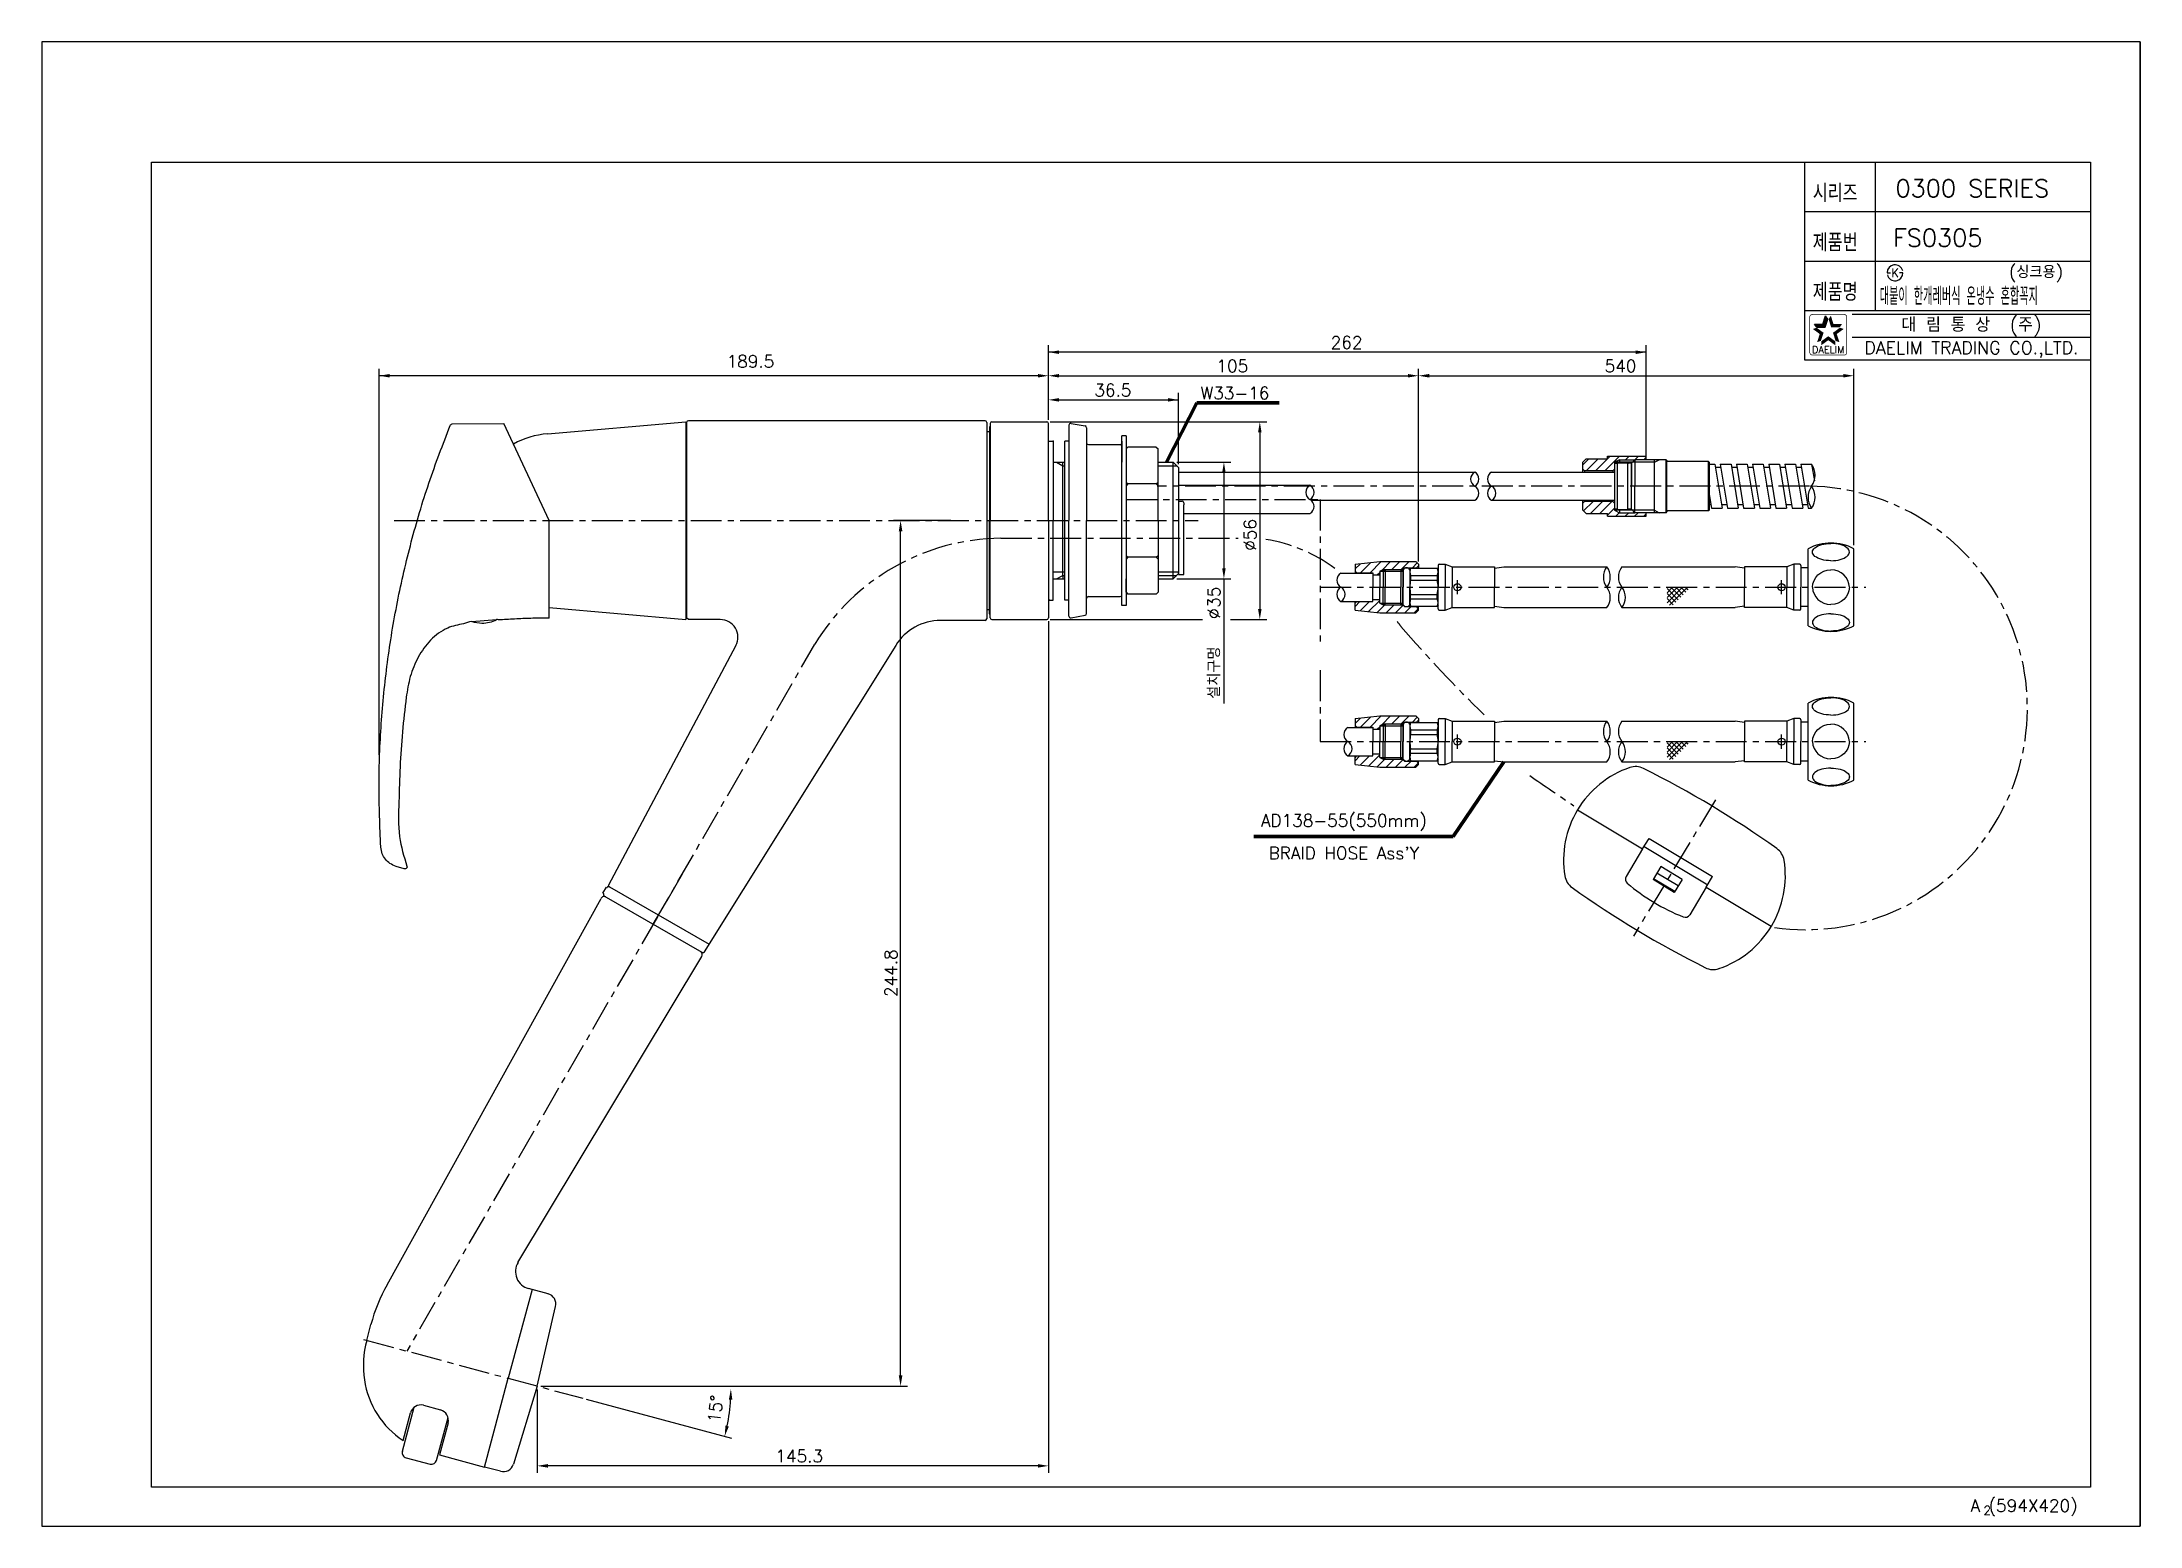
# Model space of a CAD drawing. Extents: x 14466 to 15060, y -4626 to -4206.
import ezdxf
from ezdxf.enums import TextEntityAlignment as Align

# ---------------------------------------------------------------- set-up
doc = ezdxf.new("R2010")
doc.units = 0
doc.header["$LTSCALE"] = 7
doc.header["$MEASUREMENT"] = 0
doc.linetypes.add('CENTER', pattern=[2, 1.25, -0.25, 0.25, -0.25])
doc.layers.get('0').update_dxf_attribs({"color": 2, "linetype": 'CONTINUOUS'})
for name, color, linetype in [('CL', 1, 'CENTER'), ('D', 2, 'CONTINUOUS'), ('DIM', 2, 'CONTINUOUS'), ('DWG', 7, 'CONTINUOUS')]:
    doc.layers.add(name, color=color, linetype=linetype)
doc.styles.add('GHS', font='ROMANS.shx', dxfattribs={"bigfont": 'GHS.shx'})
doc.styles.add('HAN', font='TXT.shx', dxfattribs={"bigfont": 'GHS.shx'})
doc.styles.add('ROMANS', font='romans', dxfattribs={"bigfont": 'GHS.shx'})
doc.dimstyles.new('STANDARD$7', dxfattribs={"dimtxt": 3.5, "dimasz": 3, "dimexe": 1, "dimexo": 1, "dimgap": 1, "dimtad": 1, "dimdec": 4, "dimzin": 0, "dimdsep": 46, "dimtxsty": 'GHS', "dimcen": 1, "dimclrd": 256, "dimclre": 256, "dimclrt": 2, "dimadec": 4, "dimazin": 0, "dimtfac": 1, "dimtdec": 4, "dimtmove": 2, "dimatfit": 2, "dimfxl": 0, "dimtolj": 1, "dimtzin": 0, "dimlwd": -1, "dimlwe": -1, "dimarcsym": 0})

msp = doc.modelspace()

# ---------------------------------------------------------------- texts
at = {"color": 7, "style": 'GHS'}
for s, p in [('0300 SERIES', (15012.15, -4247.42)), ('FS0305', (15002.38, -4261.42))]:
    msp.add_text(s, height=5, dxfattribs=at).set_placement(p, align=Align.MIDDLE)
at = {"style": 'GHS'}
msp.add_text('(싱크용)', height=3.5, dxfattribs=at).set_placement((15022.52, -4272.82))
at = {"style": 'GHS', "width": 0.5}
msp.add_text('대붙이 한개레버식 온냉수 혼합꼭지', height=5, dxfattribs=at).set_placement((14985.93, -4280.44))
at = {"layer": 'DIM', "style": 'GHS'}
msp.add_text('W33-16', height=3.5, dxfattribs=at).set_placement((14793.64, -4307.13))
for s, p in [('35 ', (14799.23, -4366.14)), ('∅', (14799.23, -4369.3)), ('설치구멍', (14799.23, -4391.89))]:
    msp.add_text(s, height=3.5, rotation=90, dxfattribs=at).set_placement(p)
at = {"layer": 'DIM', "char_height": 3.5, "attachment_point": 5, "style": 'GHS'}
for s, insert in [('262', (14835, -4291.05)), ('\\A1;189.5', (14666.22, -4296.4)), ('105', (14802.66, -4297.71)), ('\\A1;540', (14912.56, -4297.71)), ('36.5', (14768.84, -4304.54)), ('AD138-55(550mm)', (14834.22, -4426.91)), ("BRAID HOSE Ass'Y", (14834.22, -4435.55)), ('\\A1;145.3', (14680.03, -4606.22))]:
    msp.add_mtext(s, dxfattribs=dict(at, insert=insert))
for s, insert, rotation in [('\\A1;%%c56', (14807.68, -4345.52), 90), ('\\A1;244.8', (14705.98, -4469.56), 90), ('\\A1;15%%D', (14656.32, -4592.89), 83.17777)]:
    msp.add_mtext(s, dxfattribs=dict(at, insert=insert, rotation=rotation))

# ---------------------------------------------------------------- blocks, each defined once
blk = doc.blocks.new('KS')
at = {"layer": 'D'}
for p, q in [((-2.25, 0), (-1.75, 0)), ((-1.75, 0), (-1.25, 0)), ((1.75, 0), (1.25, 0)), ((2.25, 0), (1.75, 0))]:
    blk.add_line(p, q, dxfattribs=at)
for start, end in [(15, 180), (195, 0)]:
    blk.add_arc((0, 0), 2.25, start, end, dxfattribs=at)
at = {"layer": 'D', "style": 'HAN'}
blk.add_text('K', height=2.39, dxfattribs=at).set_placement((0, 0), align=Align.MIDDLE)
blk = doc.blocks.new('BORDER')
for p, q in [((1, 1), (0, 1)), ((0, 1), (0, 0)), ((1, 0), (1, 1)), ((0, 0), (1, 0))]:
    blk.add_line(p, q)
blk = doc.blocks.new('양식')
at = {"color": 4}
for p, q in [((1219, 386), (1768, 386)), ((1219, 11), (1219, 386)), ((1768, 386), (1768, 11)), ((1768, 11), (1219, 11))]:
    blk.add_line(p, q, dxfattribs=at)
at = {"color": 7}
for p, q in [((1687, 386), (1687, 330)), ((1707, 386), (1707, 344)), ((1687, 372), (1768, 372)), ((1687, 358), (1768, 358)), ((1687, 344), (1768, 344)), ((1687, 330), (1768, 330))]:
    blk.add_line(p, q, dxfattribs=at)
at = {"color": 2}
for p, q in [((1689.81, 340.18), (1692.24, 340.18)), ((1690.48, 339.27), (1689.81, 340.18)), ((1690.48, 339.27), (1692.9, 339.27)), ((1692.24, 340.18), (1692.99, 342.49)), ((1692.9, 339.27), (1693.65, 341.57)), ((1693.65, 341.57), (1692.99, 342.49))]:
    blk.add_line(p, q, dxfattribs=at)
at = {"color": 2, "linetype": 'Continuous'}
for p, q in [((1700.5, 343), (1768, 343)), ((1700.5, 336.5), (1768, 336.5))]:
    blk.add_line(p, q, dxfattribs=at)
at = {"color": 2, "linetype": 'Continuous', "const_width": 0.2}
for points in [[(1688.48, 342.13, -0.414214), (1689.23, 342.88)], [(1688.48, 332.13), (1688.48, 342.13, -1)], [(1689.23, 342.88), (1698.23, 342.88, -0.414214), (1698.98, 342.13, 0.043396)], [(1698.98, 342.13), (1698.98, 332.13, -0.414214), (1698.23, 331.38)], [(1698.23, 331.38), (1689.48, 331.38, -0.414214), (1688.48, 332.13, 0.672398)]]:
    blk.add_lwpolyline(points, format="xyb", dxfattribs=at)
at = {"color": 2}
for points in [[(1691.32, 337.35), (1692.4, 337.7), (1689.36, 338.78), (1690.43, 339.13)], [(1689.81, 340.18), (1690.48, 339.27), (1692.24, 340.18), (1692.9, 339.27)], [(1692.24, 340.18), (1692.9, 339.27), (1692.99, 342.49), (1693.65, 341.57)], [(1694.47, 342.49), (1693.8, 341.57), (1695.22, 340.18), (1694.55, 339.27)], [(1695.22, 340.18), (1694.55, 339.27), (1697.64, 340.18), (1696.98, 339.27)], [(1698.1, 338.78), (1697.02, 339.13), (1696.14, 337.35), (1695.06, 337.7)], [(1690.57, 335.05), (1691.65, 335.4), (1691.32, 337.35), (1692.4, 337.7)], [(1693.73, 335.6), (1693.73, 336.73), (1691.77, 334.18), (1691.77, 335.31)], [(1695.69, 334.18), (1695.69, 335.31), (1693.73, 335.6), (1693.73, 336.73)], [(1696.14, 337.35), (1695.06, 337.7), (1696.89, 335.05), (1695.81, 335.4)]]:
    blk.add_solid(points, dxfattribs=at)
at = {"xscale": 594, "yscale": 420, "zscale": 594}
blk.add_blockref('BORDER', (1188, 0), dxfattribs=at)
at = {"layer": 'DIM', "color": 4}
blk.add_blockref('KS', (1712.63, 354.68), dxfattribs=at)
at = {"color": 7, "linetype": 'Continuous'}
for s, height, style, p in [('대 림 통 상  (주)', 4, 'GHS', (1734.26, 339.7)), ('DAELIM TRADING CO.,LTD.', 3.6, 'ROMANS', (1734.26, 332.93))]:
    blk.add_text(s, height=height, dxfattribs=dict(at, style=style)).set_placement(p, align=Align.MIDDLE)
at = {"color": 2, "linetype": 'Continuous', "style": 'ROMANS'}
blk.add_text('DAELIM', height=2, dxfattribs=at).set_placement((1693.73, 331.93), align=Align.CENTER)
at = {"color": 7, "style": 'GHS'}
for s, height, p in [('A (594X420)', 3.5, (1734.01, 4.03)), ('2', 2.5, (1737.67, 3.19))]:
    blk.add_text(s, height=height, dxfattribs=at).set_placement(p)
at = {"layer": 'DIM', "style": 'GHS', "width": 0.8}
for s, p in [('시리즈', (1689.34, 374.73)), ('제품번', (1689.34, 360.73)), ('제품명', (1689.34, 346.73))]:
    blk.add_text(s, height=5, dxfattribs=at).set_placement(p)
blk = doc.blocks.new('A$C606C5EDA')
at = {"layer": 'DWG'}
for p, q in [((20.71, 125.94), (35.31, 126.06)), ((48.12, 98.59), (35.31, 126.06)), ((86.82, 126.58), (86.82, 70.58)), ((48.12, 70.99), (48.12, 98.59)), ((26.21, 70.06), (33.28, 70.59)), ((7.12, 0.02), (4.82, 0.72))]:
    blk.add_line(p, q, dxfattribs=at)
for start, end in [(103.0056, 108.96589), (82.91421, 85.58893)]:
    blk.add_arc((31.48, 47.25), 23.42, start, end, dxfattribs=at)
at = {"layer": 'DWG', "color": 7}
for start, end in [(251.32091, 270), (270, 297.27362)]:
    blk.add_arc((29.12, 78.67), 9.08, start, end, dxfattribs=at)
at = {"layer": 'DWG'}
for points in [[(0.47, 6.23), (-0.01, 23.68), (0.63, 41.1), (2.37, 58.42), (5.2, 75.6), (9.12, 92.55), (14.11, 109.22), (20.14, 125.55)], [(20.14, 125.55), (20.37, 125.83), (20.71, 125.94)], [(23.87, 69.39), (19.42, 68.19), (14.59, 64.75), (11.1, 59.94), (8.84, 54.43), (7.66, 48.59)], [(48.12, 70.99), (43.53, 70.94), (38.95, 70.77), (34.37, 70.49)], [(7.66, 48.59), (6.61, 38.77), (5.92, 28.91), (5.61, 19.04), (5.8, 9.16), (7.86, 0.83)], [(4.82, 0.72), (3.07, 1.57), (1.78, 2.79), (0.89, 4.33), (0.47, 6.22)], [(7.86, 0.83), (7.91, 0.62), (7.89, 0.46), (7.74, 0.2), (7.5, 0.03), (7.33, 0), (7.12, 0.02)]]:
    blk.add_spline(points, degree=3, dxfattribs=at)

# ---------------------------------------------------------------- hatches: boundary and pattern name
at = {"layer": 'DIM'}
h = msp.add_hatch(dxfattribs=at)
h.set_pattern_fill('ANSI31', color=256, scale=15, style=0)
h.set_pattern_definition([(45, (13670.6603, -4663.2992), (-1.3258252, 1.3258252), [])])
h.paths.add_polyline_path([(14910.35, -4327.4), (14910.85, -4326.9), (14910.85, -4324.94), (14912.26, -4324.21), (14916.65, -4324.21), (14919.6, -4324.21), (14919.85, -4323.96), (14919.85, -4323.21), (14908.85, -4323.21), (14908.85, -4323.96), (14902.85, -4323.96), (14901.85, -4324.96), (14901.85, -4326.9), (14902.35, -4327.4)])
h.paths.add_polyline_path([(14908.85, -4339.46), (14908.85, -4340.21), (14919.85, -4340.21), (14919.85, -4339.46), (14919.6, -4339.21), (14916.15, -4339.21), (14912.26, -4339.21), (14910.85, -4338.54), (14910.85, -4336.52), (14910.35, -4336.02), (14902.35, -4336.02), (14901.85, -4336.52), (14901.85, -4338.46), (14902.85, -4339.46)])
h = msp.add_hatch(dxfattribs=at)
h.set_pattern_fill('ANSI31', color=256, scale=15, angle=180, style=0)
h.set_pattern_definition([(225, (15535.1079, -5953.7662), (1.3258252, -1.3258252), [])])
h.paths.add_polyline_path([(14842.4, -4363.81), (14842.4, -4364.36), (14837.9, -4364.36), (14837.4, -4364.86), (14837.4, -4366.81), (14844.4, -4367.56), (14854.65, -4367.56), (14855.4, -4366.81), (14855.4, -4366.41), (14854.8, -4365.81), (14851.4, -4365.81), (14850.9, -4365.31), (14845.4, -4365.31), (14844.4, -4364.91), (14844.4, -4363.81)])
h.paths.add_polyline_path([(14844.4, -4353.06), (14837.4, -4353.81), (14837.4, -4355.76), (14837.9, -4356.26), (14837.9, -4356.31), (14842.4, -4356.31), (14842.4, -4356.81), (14844.4, -4356.81), (14844.4, -4355.71), (14845.4, -4355.31), (14850.9, -4355.31), (14851.4, -4354.81), (14854.8, -4354.81), (14855.4, -4354.21), (14855.4, -4353.81), (14854.65, -4353.06)])
h = msp.add_hatch(dxfattribs=at)
h.set_pattern_fill('ANSI31', color=256, scale=15, angle=180, style=0)
h.set_pattern_definition([(225, (15535.1079, -5997.4577), (1.3258252, -1.3258252), [])])
h.paths.add_polyline_path([(14842.4, -4407.5), (14842.4, -4408.05), (14837.9, -4408.05), (14837.4, -4408.55), (14837.4, -4410.5), (14844.4, -4411.25), (14854.65, -4411.25), (14855.4, -4410.5), (14855.4, -4410.1), (14854.8, -4409.5), (14851.4, -4409.5), (14850.9, -4409), (14845.4, -4409), (14844.4, -4408.6), (14844.4, -4407.5)])
h.paths.add_polyline_path([(14844.4, -4396.75), (14837.4, -4397.5), (14837.4, -4399.45), (14837.9, -4399.95), (14837.9, -4400), (14842.4, -4400), (14842.4, -4400.5), (14844.4, -4400.5), (14844.4, -4399.4), (14845.4, -4399), (14850.9, -4399), (14851.4, -4398.5), (14854.8, -4398.5), (14855.4, -4397.9), (14855.4, -4397.5), (14854.65, -4396.75)])

# ---------------------------------------------------------------- linework, layer by layer
msp.add_line((15059.64, -4206), (15059.64, -4626))
at = {"layer": 'CL'}
for p, q in [((14772.61, -4335.46), (14827.51, -4335.46)), ((14966.02, -4331.71), (14781.41, -4331.71)), ((14827.51, -4335.46), (14827.51, -4376.05)), ((14737.11, -4346.46), (14804.29, -4346.46)), ((14638.7, -4455.71), (14684.46, -4376.46)), ((14827.51, -4383.77), (14827.51, -4404)), ((14939.41, -4420.51), (14916.23, -4459.08)), ((14646.89, -4441.5), (14568.95, -4576.5))]:
    msp.add_line(p, q, dxfattribs=at)
at = {"layer": 'CL', "color": 2, "linetype": 'CENTER'}
msp.add_line((14565.31, -4341.46), (14792.96, -4341.46), dxfattribs=at)
at = {"layer": 'CL'}
for points in [[(14827.51, -4360.31), (14982.05, -4360.31)], [(14827.51, -4404), (14982.05, -4404)]]:
    msp.add_lwpolyline(points, dxfattribs=at)
for centre, radius, start, end in [((14964.98, -4394.47), 62.76, 261.95175, 89.05121), ((14737.72, -4408.74), 62.29, 90.56255, 148.78193), ((14805.01, -4391.06), 44.86, 53.4599, 80.83797), ((14799.13, -4411.04), 64.82, 37.71602, 39.2494), ((15136.64, -4125.78), 377.17, 220.63133, 225.85539), ((15893.35, -2948.75), 1777.34, 235.50766, 235.99543)]:
    msp.add_arc(centre, radius, start, end, dxfattribs=at)
at = {"layer": 'D', "color": 7}
for p, q in [((14647.91, -4313.46), (14647.91, -4318.71)), ((14647.91, -4318.71), (14647.91, -4369.46))]:
    msp.add_line(p, q, dxfattribs=at)
msp.add_arc((14610.96, -4341.79), 25, 95, 118.32413, dxfattribs=at)
at = {"layer": 'DIM'}
for p, q in [((14750.61, -4312.96), (14750.61, -4291.8)), ((14919.85, -4293.8), (14750.61, -4293.8)), ((14919.85, -4323.21), (14919.85, -4291.8)), ((14561.09, -4407.75), (14561.09, -4298.46)), ((14747.61, -4300.46), (14561.09, -4300.46)), ((14750.61, -4312.96), (14750.61, -4298.46)), ((14753.61, -4300.46), (14852.4, -4300.46)), ((14855.4, -4353.05), (14855.4, -4298.46)), ((14855.4, -4352.81), (14855.4, -4298.46)), ((14858.4, -4300.46), (14975.64, -4300.46)), ((14978.64, -4348.41), (14978.64, -4298.46)), ((14750.61, -4312.96), (14750.61, -4305.29)), ((14750.61, -4312.96), (14750.61, -4305.29)), ((14787.41, -4325.46), (14787.41, -4305.29)), ((14753.61, -4307.29), (14787.41, -4307.29)), ((14751.11, -4313.46), (14812.43, -4313.46)), ((14810.43, -4316.46), (14810.43, -4366.46)), ((14912.26, -4324.21), (14910.85, -4324.94)), ((14912.26, -4324.21), (14916.65, -4324.21)), ((14922.15, -4324.96), (14923.45, -4324.21)), ((14752.91, -4324.96), (14754.64, -4325.96)), ((14754.64, -4325.96), (14755.21, -4325.96)), ((14781.61, -4325.96), (14786.91, -4325.96)), ((14786.91, -4324.96), (14802.27, -4324.96)), ((14800.27, -4327.96), (14800.27, -4354.96)), ((14922.15, -4324.96), (14915.9, -4324.96)), ((14722.95, -4341.46), (14706.73, -4341.46)), ((14910.85, -4338.54), (14912.26, -4339.21)), ((14912.26, -4339.21), (14916.65, -4339.21)), ((14922.15, -4338.46), (14915.9, -4338.46)), ((14922.15, -4338.46), (14923.45, -4339.21)), ((14708.73, -4583.39), (14708.73, -4344.46)), ((14752.91, -4357.96), (14754.64, -4356.96)), ((14754.64, -4356.96), (14755.21, -4356.96)), ((14781.61, -4356.96), (14786.91, -4356.96)), ((14786.91, -4357.96), (14802.27, -4357.96)), ((14800.27, -4357.96), (14800.27, -4393.23)), ((14844.4, -4355.81), (14845.4, -4355.31)), ((14845.4, -4355.31), (14845.9, -4355.31)), ((14845.4, -4355.81), (14850.9, -4355.81)), ((14850.4, -4355.31), (14850.9, -4355.31)), ((14844.4, -4364.81), (14845.4, -4365.31)), ((14845.4, -4364.81), (14850.9, -4364.81)), ((14845.4, -4365.31), (14845.9, -4365.31)), ((14850.4, -4365.31), (14850.9, -4365.31)), ((14750.61, -4369.96), (14750.61, -4610.97)), ((14751.11, -4369.46), (14794.23, -4369.46)), ((14802.13, -4369.46), (14812.43, -4369.46)), ((14844.4, -4399.5), (14845.4, -4399)), ((14845.4, -4399), (14845.9, -4399)), ((14845.4, -4399.5), (14850.9, -4399.5)), ((14850.4, -4399), (14850.9, -4399)), ((14844.4, -4408.5), (14845.4, -4409)), ((14845.4, -4408.5), (14850.9, -4408.5)), ((14845.4, -4409), (14845.9, -4409)), ((14850.4, -4409), (14850.9, -4409)), ((14605.86, -4587.39), (14605.86, -4610.97)), ((14606.86, -4586.39), (14710.73, -4586.39)), ((14619.7, -4590.1), (14660.86, -4601.13)), ((14747.61, -4608.97), (14608.86, -4608.97))]:
    msp.add_line(p, q, dxfattribs=at)
at = {"layer": 'DIM', "color": 2, "linetype": 'CENTER'}
msp.add_line((14556.7, -4573.22), (14618.74, -4589.84), dxfattribs=at)
at = {"layer": 'DIM'}
msp.add_arc((14608.96, -4587.22), 51.73, 348.32313, 356.67687, dxfattribs=at)
for points in [[(14753.61, -4293.3), (14753.61, -4294.3), (14750.61, -4293.8)], [(14916.85, -4293.3), (14916.85, -4294.3), (14919.85, -4293.8)], [(14564.09, -4299.96), (14564.09, -4300.96), (14561.09, -4300.46)], [(14747.61, -4299.96), (14747.61, -4300.96), (14750.61, -4300.46)], [(14753.61, -4299.96), (14753.61, -4300.96), (14750.61, -4300.46)], [(14852.4, -4299.96), (14852.4, -4300.96), (14855.4, -4300.46)], [(14858.4, -4299.96), (14858.4, -4300.96), (14855.4, -4300.46)], [(14975.64, -4299.96), (14975.64, -4300.96), (14978.64, -4300.46)], [(14753.61, -4306.79), (14753.61, -4307.79), (14750.61, -4307.29)], [(14784.41, -4306.79), (14784.41, -4307.79), (14787.41, -4307.29)], [(14809.93, -4316.46), (14810.93, -4316.46), (14810.43, -4313.46)], [(14799.77, -4327.96), (14800.77, -4327.96), (14800.27, -4324.96)], [(14708.23, -4344.46), (14709.23, -4344.46), (14708.73, -4341.46)], [(14799.77, -4354.96), (14800.77, -4354.96), (14800.27, -4357.96)], [(14809.93, -4366.46), (14810.93, -4366.46), (14810.43, -4369.46)], [(14708.23, -4583.39), (14709.23, -4583.39), (14708.73, -4586.39)], [(14660.11, -4590.21), (14661.1, -4590.24), (14660.69, -4587.22)], [(14660.11, -4597.81), (14659.14, -4597.58), (14658.93, -4600.61)], [(14608.86, -4608.47), (14608.86, -4609.47), (14605.86, -4608.97)], [(14747.61, -4608.47), (14747.61, -4609.47), (14750.61, -4608.97)]]:
    msp.add_solid(points, dxfattribs=at)
at = {"layer": 'DWG', "color": 7, "linetype": 'Continuous'}
for p, q in [((14608.78, -4316.88), (14647.91, -4313.46)), ((14608.78, -4316.88), (14647.91, -4313.46)), ((14734.61, -4313.46), (14750.11, -4313.46)), ((14910.85, -4324.96), (14910.85, -4338.54)), ((14911.65, -4325.06), (14911.65, -4338.36)), ((14609.21, -4366.08), (14647.91, -4369.46)), ((14609.21, -4366.08), (14647.91, -4369.46)), ((14734.61, -4369.46), (14750.11, -4369.46)), ((14605.86, -4586.39), (14611.06, -4563.86))]:
    msp.add_line(p, q, dxfattribs=at)
at = {"layer": 'DWG', "color": 7}
for p, q in [((14647.91, -4313.46), (14647.91, -4341.46)), ((14733.15, -4316.26), (14733.91, -4316.26)), ((14787.41, -4331.46), (14824.62, -4331.46)), ((14647.91, -4341.46), (14647.91, -4369.46)), ((14788.91, -4339.46), (14805.55, -4339.46)), ((14805.55, -4339.46), (14824.62, -4339.46)), ((14833.4, -4356.31), (14842.4, -4356.31)), ((14833.4, -4364.31), (14842.4, -4364.31)), ((14733.15, -4366.66), (14733.91, -4366.66)), ((14835.37, -4400), (14842.4, -4400)), ((14835.37, -4408), (14842.4, -4408))]:
    msp.add_line(p, q, dxfattribs=at)
at = {"layer": 'DWG'}
for p, q in [((14648.15, -4313.71), (14648.15, -4341.46)), ((14732.65, -4313.21), (14648.65, -4313.21)), ((14733.15, -4313.71), (14733.15, -4341.46)), ((14733.91, -4315.06), (14733.91, -4341.46)), ((14734.11, -4313.96), (14734.11, -4341.46)), ((14750.61, -4341.46), (14750.61, -4313.96)), ((14756.41, -4314.45), (14756.41, -4341.46)), ((14757, -4313.96), (14761, -4314.67)), ((14761.41, -4315.16), (14761.41, -4341.46)), ((14771.41, -4341.46), (14771.41, -4317.46)), ((14772.61, -4317.46), (14771.41, -4317.46)), ((14772.61, -4317.46), (14772.61, -4341.46)), ((14751.91, -4318.96), (14751.91, -4341.46)), ((14755.21, -4341.46), (14755.21, -4318.96)), ((14756.41, -4318.96), (14755.21, -4318.96)), ((14761.91, -4319.96), (14770.91, -4319.96)), ((14771.41, -4318.96), (14771.41, -4324.96)), ((14772.61, -4321.18), (14773.11, -4320.68)), ((14772.61, -4321.18), (14772.61, -4324.96)), ((14781.11, -4320.68), (14773.11, -4320.68)), ((14781.11, -4320.68), (14781.61, -4321.18)), ((14781.61, -4341.46), (14781.61, -4321.18)), ((14901.85, -4324.96), (14902.85, -4323.96)), ((14902.85, -4323.96), (14908.85, -4323.96)), ((14908.85, -4323.96), (14908.85, -4323.21)), ((14908.85, -4323.21), (14919.85, -4323.21)), ((14912.26, -4324.21), (14912.26, -4325.06)), ((14916.65, -4324.21), (14915.65, -4325.21)), ((14916.65, -4324.21), (14916.65, -4331.71)), ((14925.45, -4324.21), (14916.65, -4324.21)), ((14919.6, -4324.21), (14919.85, -4323.96)), ((14919.85, -4324.21), (14919.85, -4323.21)), ((14922.15, -4339.21), (14922.15, -4324.21)), ((14925.45, -4339.21), (14925.45, -4324.21)), ((14925.45, -4324.21), (14925.65, -4324.41)), ((14751.91, -4324.96), (14755.21, -4324.96)), ((14754.64, -4356.96), (14754.64, -4324.96)), ((14781.61, -4324.96), (14785.91, -4324.96)), ((14785.91, -4357.96), (14785.91, -4324.96)), ((14787.41, -4326.46), (14785.91, -4324.96)), ((14787.41, -4326.46), (14787.41, -4355.96)), ((14787.41, -4327.71), (14871.3, -4327.71)), ((14876.07, -4327.71), (14910.85, -4327.71)), ((14901.85, -4327.71), (14901.85, -4324.96)), ((14901.85, -4326.9), (14902.35, -4327.4)), ((14910.35, -4327.4), (14902.35, -4327.4)), ((14902.35, -4327.4), (14902.35, -4327.71)), ((14910.85, -4326.9), (14910.35, -4327.4)), ((14910.35, -4327.4), (14910.35, -4327.71)), ((14915.9, -4324.96), (14910.85, -4324.96)), ((14911.65, -4325.16), (14910.85, -4325.16)), ((14910.85, -4325.16), (14911.61, -4325.16)), ((14911.65, -4325.06), (14914.65, -4325.06)), ((14914.65, -4331.71), (14914.65, -4325.06)), ((14915.45, -4325.21), (14914.85, -4325.21)), ((14915.65, -4325.21), (14915.65, -4331.71)), ((14915.65, -4331.71), (14915.65, -4325.41)), ((14925.65, -4324.41), (14925.65, -4324.71)), ((14925.65, -4338.71), (14925.65, -4324.71)), ((14937.45, -4324.71), (14925.65, -4324.71)), ((14937.45, -4338.71), (14937.45, -4324.71)), ((14937.45, -4324.71), (14937.65, -4324.91)), ((14937.65, -4324.91), (14937.65, -4338.51)), ((14937.65, -4325.46), (14939.29, -4325.46)), ((14939.29, -4325.46), (14941.33, -4337.96)), ((14940.97, -4326.46), (14939.45, -4326.46)), ((14940.81, -4325.46), (14942.85, -4337.96)), ((14940.81, -4325.46), (14943.85, -4325.46)), ((14943.85, -4325.46), (14945.89, -4337.96)), ((14945.53, -4326.46), (14944.01, -4326.46)), ((14945.37, -4325.46), (14947.41, -4337.96)), ((14945.37, -4325.46), (14948.41, -4325.46)), ((14948.41, -4325.46), (14950.45, -4337.96)), ((14950.1, -4326.46), (14948.58, -4326.46)), ((14949.94, -4325.46), (14951.98, -4337.96)), ((14949.94, -4325.46), (14952.98, -4325.46)), ((14952.98, -4325.46), (14955.02, -4337.96)), ((14954.66, -4326.46), (14953.14, -4326.46)), ((14954.5, -4325.46), (14956.54, -4337.96)), ((14954.5, -4325.46), (14957.54, -4325.46)), ((14957.54, -4325.46), (14959.58, -4337.96)), ((14959.23, -4326.46), (14957.71, -4326.46)), ((14959.07, -4325.46), (14961.11, -4337.96)), ((14959.07, -4325.46), (14962.11, -4325.46)), ((14962.11, -4325.46), (14964.15, -4337.96)), ((14963.79, -4326.46), (14962.27, -4326.46)), ((14963.63, -4325.46), (14965.67, -4337.96)), ((14963.63, -4325.46), (14966.67, -4325.46)), ((14966.67, -4325.46), (14967.43, -4330.16)), ((14967.23, -4326.46), (14966.84, -4326.46)), ((14773.11, -4331.07), (14772.61, -4330.57)), ((14773.11, -4331.07), (14772.61, -4331.57)), ((14781.11, -4331.07), (14773.11, -4331.07)), ((14781.11, -4331.07), (14781.61, -4330.57)), ((14781.11, -4331.07), (14781.61, -4331.57)), ((14787.41, -4335.91), (14788.41, -4335.91)), ((14824.98, -4335.71), (14871.3, -4335.71)), ((14876.07, -4335.71), (14910.85, -4335.71)), ((14901.85, -4338.46), (14901.85, -4335.71)), ((14901.85, -4336.52), (14902.35, -4336.02)), ((14902.35, -4336.02), (14902.35, -4335.71)), ((14910.35, -4336.02), (14902.35, -4336.02)), ((14910.35, -4336.02), (14910.35, -4335.71)), ((14910.85, -4336.52), (14910.35, -4336.02)), ((14914.65, -4338.36), (14914.65, -4331.71)), ((14915.65, -4338.01), (14915.65, -4331.71)), ((14916.65, -4339.21), (14916.65, -4331.71)), ((14937.65, -4334.05), (14938.29, -4337.96)), ((14648.15, -4341.46), (14648.15, -4368.96)), ((14733.15, -4341.46), (14733.15, -4369.21)), ((14733.91, -4367.86), (14733.91, -4341.46)), ((14734.11, -4368.96), (14734.11, -4341.46)), ((14750.61, -4341.46), (14750.61, -4368.96)), ((14751.91, -4363.96), (14751.91, -4341.46)), ((14755.21, -4363.96), (14755.21, -4341.46)), ((14756.41, -4368.46), (14756.41, -4341.46)), ((14761.41, -4367.76), (14761.41, -4341.46)), ((14771.41, -4365.46), (14771.41, -4341.46)), ((14772.61, -4341.46), (14772.61, -4365.46)), ((14781.61, -4341.46), (14781.61, -4361.75)), ((14788.91, -4336.41), (14788.91, -4336.96)), ((14788.91, -4356.71), (14788.91, -4336.96)), ((14901.85, -4338.46), (14902.85, -4339.46)), ((14902.85, -4339.46), (14908.85, -4339.46)), ((14908.85, -4340.21), (14908.85, -4339.46)), ((14908.85, -4340.21), (14919.85, -4340.21)), ((14911.65, -4338.26), (14910.85, -4338.26)), ((14910.85, -4338.26), (14911.61, -4338.26)), ((14915.9, -4338.46), (14910.85, -4338.46)), ((14911.65, -4338.36), (14914.65, -4338.36)), ((14912.26, -4338.36), (14912.26, -4339.21)), ((14915.45, -4338.21), (14914.85, -4338.21)), ((14915.65, -4338.21), (14915.65, -4336.96)), ((14916.65, -4339.21), (14915.65, -4338.21)), ((14925.45, -4339.21), (14916.15, -4339.21)), ((14919.6, -4339.21), (14919.85, -4339.46)), ((14919.85, -4340.21), (14919.85, -4339.21)), ((14925.45, -4339.21), (14925.65, -4339.01)), ((14925.65, -4338.71), (14925.65, -4339.01)), ((14937.45, -4338.71), (14925.65, -4338.71)), ((14937.45, -4338.71), (14937.65, -4338.51)), ((14938.13, -4336.96), (14937.65, -4336.96)), ((14938.29, -4337.96), (14941.33, -4337.96)), ((14942.69, -4336.96), (14941.17, -4336.96)), ((14942.85, -4337.96), (14945.89, -4337.96)), ((14947.24, -4336.96), (14945.73, -4336.96)), ((14947.41, -4337.96), (14950.45, -4337.96)), ((14951.77, -4336.96), (14950.28, -4336.96)), ((14951.81, -4336.96), (14950.29, -4336.96)), ((14951.98, -4337.96), (14955.02, -4337.96)), ((14956.37, -4336.96), (14954.85, -4336.96)), ((14956.54, -4337.96), (14959.58, -4337.96)), ((14960.89, -4336.96), (14959.41, -4336.96)), ((14960.94, -4336.96), (14959.42, -4336.96)), ((14961.11, -4337.96), (14964.15, -4337.96)), ((14965.5, -4336.96), (14963.98, -4336.96)), ((14965.67, -4337.96), (14966.67, -4337.96)), ((14773.11, -4351.85), (14772.61, -4351.35)), ((14773.11, -4351.85), (14772.61, -4352.35)), ((14781.11, -4351.85), (14773.11, -4351.85)), ((14781.11, -4351.85), (14781.61, -4351.35)), ((14781.11, -4351.85), (14781.61, -4352.35)), ((14837.4, -4353.81), (14844.4, -4353.06)), ((14837.4, -4353.81), (14837.4, -4356.31)), ((14844.4, -4353.06), (14854.65, -4353.06)), ((14854.65, -4353.06), (14855.4, -4353.81)), ((14855.4, -4353.81), (14855.4, -4354.91)), ((14861.25, -4353.81), (14862.9, -4353.81)), ((14862.9, -4353.81), (14862.9, -4360.31)), ((14862.9, -4353.81), (14864.9, -4354.56)), ((14961.64, -4353.81), (14959.64, -4354.56)), ((14961.64, -4353.81), (14961.64, -4360.31)), ((14963.29, -4353.81), (14961.64, -4353.81)), ((14965.64, -4360.31), (14965.64, -4349.41)), ((14978.64, -4371.2), (14978.64, -4349.41)), ((14751.91, -4355.96), (14755.21, -4355.96)), ((14751.91, -4357.96), (14755.21, -4357.96)), ((14754.64, -4356.96), (14754.64, -4357.96)), ((14771.41, -4363.96), (14771.41, -4357.96)), ((14772.61, -4361.75), (14772.61, -4357.96)), ((14781.61, -4355.96), (14787.11, -4355.96)), ((14781.61, -4357.96), (14785.91, -4357.96)), ((14787.41, -4356.46), (14785.91, -4357.96)), ((14787.11, -4355.96), (14787.41, -4356.26)), ((14787.41, -4355.96), (14787.41, -4356.71)), ((14787.41, -4356.71), (14788.91, -4356.71)), ((14837.4, -4355.76), (14837.9, -4356.26)), ((14837.9, -4356.26), (14837.9, -4356.31)), ((14837.9, -4356.26), (14842.4, -4356.26)), ((14842.4, -4356.26), (14842.4, -4360.31)), ((14842.4, -4356.81), (14844.4, -4356.81)), ((14844.4, -4355.81), (14844.4, -4360.31)), ((14844.4, -4355.81), (14845.4, -4355.81)), ((14845.4, -4355.31), (14845.4, -4360.31)), ((14845.4, -4355.81), (14845.9, -4355.31)), ((14845.9, -4355.31), (14845.9, -4360.31)), ((14845.9, -4355.31), (14850.4, -4355.31)), ((14850.9, -4355.81), (14850.4, -4355.31)), ((14850.4, -4355.31), (14850.4, -4360.31)), ((14851.4, -4354.81), (14850.65, -4355.56)), ((14850.9, -4355.81), (14850.9, -4360.31)), ((14850.9, -4356.31), (14851, -4356.31)), ((14851, -4355.36), (14851, -4360.31)), ((14851.4, -4354.81), (14854.8, -4354.81)), ((14851.4, -4354.81), (14851.4, -4354.95)), ((14852.9, -4355.31), (14853.14, -4354.91)), ((14852.9, -4355.31), (14852.9, -4360.31)), ((14853.14, -4354.91), (14860.67, -4354.91)), ((14853.14, -4357), (14853.14, -4358.27)), ((14853.14, -4357), (14860.67, -4357)), ((14853.14, -4358.27), (14860.67, -4358.27)), ((14855.4, -4354.21), (14854.8, -4354.81)), ((14854.8, -4354.81), (14854.8, -4354.91)), ((14860.9, -4355.31), (14860.67, -4354.91)), ((14860.67, -4357), (14860.67, -4358.27)), ((14860.9, -4354.16), (14860.9, -4360.31)), ((14864.9, -4354.56), (14864.9, -4360.31)), ((14864.9, -4354.56), (14876.9, -4354.56)), ((14876.9, -4354.56), (14876.9, -4360.31)), ((14876.9, -4354.91), (14879.5, -4354.56)), ((14879.5, -4354.56), (14908.68, -4354.56)), ((14912.94, -4354.56), (14945.04, -4354.56)), ((14947.64, -4354.91), (14945.04, -4354.56)), ((14959.64, -4354.56), (14947.64, -4354.56)), ((14947.64, -4354.56), (14947.64, -4360.31)), ((14959.64, -4354.56), (14959.64, -4360.31)), ((14963.64, -4354.16), (14963.64, -4360.31)), ((14963.64, -4354.81), (14963.64, -4360.31)), ((14965.64, -4354.81), (14963.64, -4354.81)), ((14756.41, -4363.96), (14755.21, -4363.96)), ((14761.91, -4362.96), (14770.91, -4362.96)), ((14772.61, -4365.46), (14771.41, -4365.46)), ((14772.61, -4361.75), (14773.11, -4362.25)), ((14781.11, -4362.25), (14773.11, -4362.25)), ((14781.11, -4362.25), (14781.61, -4361.75)), ((14837.4, -4366.81), (14837.4, -4364.31)), ((14837.4, -4364.86), (14837.9, -4364.36)), ((14837.9, -4364.36), (14837.9, -4364.31)), ((14837.9, -4364.36), (14842.4, -4364.36)), ((14842.4, -4364.36), (14842.4, -4360.31)), ((14842.4, -4363.81), (14844.4, -4363.81)), ((14844.4, -4364.81), (14844.4, -4360.31)), ((14844.4, -4364.81), (14845.4, -4364.81)), ((14845.4, -4365.31), (14845.4, -4360.31)), ((14845.4, -4364.81), (14845.9, -4365.31)), ((14845.9, -4365.31), (14845.9, -4360.31)), ((14845.9, -4365.31), (14850.4, -4365.31)), ((14850.4, -4365.31), (14850.4, -4360.31)), ((14850.9, -4364.81), (14850.4, -4365.31)), ((14851.4, -4365.81), (14850.65, -4365.06)), ((14850.9, -4364.81), (14850.9, -4360.31)), ((14850.9, -4364.31), (14851, -4364.31)), ((14851, -4365.26), (14851, -4360.31)), ((14851.4, -4365.81), (14851.4, -4365.66)), ((14851.4, -4365.81), (14854.8, -4365.81)), ((14852.9, -4365.31), (14852.9, -4360.31)), ((14852.9, -4365.31), (14853.14, -4365.71)), ((14853.14, -4362.35), (14860.67, -4362.35)), ((14853.14, -4363.62), (14853.14, -4362.35)), ((14853.14, -4363.62), (14860.67, -4363.62)), ((14853.14, -4365.71), (14860.67, -4365.71)), ((14854.8, -4365.81), (14854.8, -4365.71)), ((14855.4, -4366.41), (14854.8, -4365.81)), ((14855.4, -4366.81), (14855.4, -4365.71)), ((14860.67, -4363.62), (14860.67, -4362.35)), ((14860.9, -4365.31), (14860.67, -4365.71)), ((14860.9, -4366.46), (14860.9, -4360.31)), ((14862.9, -4366.81), (14862.9, -4360.31)), ((14864.9, -4366.06), (14864.9, -4360.31)), ((14876.9, -4366.06), (14876.9, -4360.31)), ((14876.9, -4365.71), (14879.5, -4366.06)), ((14947.64, -4365.71), (14945.04, -4366.06)), ((14947.64, -4366.06), (14947.64, -4360.31)), ((14959.64, -4366.06), (14959.64, -4360.31)), ((14961.64, -4366.81), (14961.64, -4360.31)), ((14963.64, -4366.46), (14963.64, -4360.31)), ((14963.64, -4365.81), (14963.64, -4360.31)), ((14965.64, -4365.81), (14963.64, -4365.81)), ((14965.64, -4371.2), (14965.64, -4360.31)), ((14648.65, -4369.46), (14648.15, -4368.96)), ((14657.68, -4369.46), (14648.65, -4369.46)), ((14732.65, -4369.71), (14720.07, -4369.71)), ((14757, -4368.95), (14761, -4368.25)), ((14837.4, -4366.81), (14844.4, -4367.56)), ((14844.4, -4367.56), (14854.65, -4367.56)), ((14854.65, -4367.56), (14855.4, -4366.81)), ((14861.25, -4366.81), (14862.9, -4366.81)), ((14862.9, -4366.81), (14864.9, -4366.06)), ((14864.9, -4366.06), (14876.9, -4366.06)), ((14879.5, -4366.06), (14908.68, -4366.06)), ((14912.94, -4366.06), (14945.04, -4366.06)), ((14959.64, -4366.06), (14947.64, -4366.06)), ((14961.64, -4366.81), (14959.64, -4366.06)), ((14963.29, -4366.81), (14961.64, -4366.81)), ((14662.1, -4376.81), (14625.91, -4444.86)), ((14707.35, -4376.76), (14653.15, -4463.51)), ((14965.64, -4404), (14965.64, -4393.1)), ((14978.64, -4414.9), (14978.64, -4393.1)), ((14837.4, -4397.5), (14844.4, -4396.75)), ((14837.4, -4397.5), (14837.4, -4400)), ((14837.4, -4399.45), (14837.9, -4399.95)), ((14837.9, -4399.95), (14837.9, -4400)), ((14837.9, -4399.95), (14842.4, -4399.95)), ((14842.4, -4399.95), (14842.4, -4404)), ((14842.4, -4400.5), (14844.4, -4400.5)), ((14844.4, -4396.75), (14854.65, -4396.75)), ((14844.4, -4399.5), (14845.4, -4399.5)), ((14844.4, -4399.5), (14844.4, -4404)), ((14845.4, -4399.5), (14845.9, -4399)), ((14845.4, -4399), (14845.4, -4404)), ((14845.9, -4399), (14850.4, -4399)), ((14845.9, -4399), (14845.9, -4404)), ((14850.9, -4399.5), (14850.4, -4399)), ((14850.4, -4399), (14850.4, -4404)), ((14851.4, -4398.5), (14850.65, -4399.25)), ((14850.9, -4399.5), (14850.9, -4404)), ((14850.9, -4400), (14851, -4400)), ((14851, -4399.05), (14851, -4404)), ((14851.4, -4398.5), (14854.8, -4398.5)), ((14851.4, -4398.5), (14851.4, -4398.65)), ((14852.9, -4399), (14853.14, -4398.6)), ((14852.9, -4399), (14852.9, -4404)), ((14853.14, -4398.6), (14860.67, -4398.6)), ((14853.14, -4400.69), (14860.67, -4400.69)), ((14853.14, -4400.69), (14853.14, -4401.96)), ((14854.65, -4396.75), (14855.4, -4397.5)), ((14855.4, -4397.9), (14854.8, -4398.5)), ((14854.8, -4398.5), (14854.8, -4398.6)), ((14855.4, -4397.5), (14855.4, -4398.6)), ((14860.9, -4399), (14860.67, -4398.6)), ((14860.67, -4400.69), (14860.67, -4401.96)), ((14860.9, -4397.85), (14860.9, -4404)), ((14861.25, -4397.5), (14862.9, -4397.5)), ((14862.9, -4397.5), (14864.9, -4398.25)), ((14862.9, -4397.5), (14862.9, -4404)), ((14864.9, -4398.25), (14876.9, -4398.25)), ((14864.9, -4398.25), (14864.9, -4404)), ((14876.9, -4398.6), (14879.5, -4398.25)), ((14876.9, -4398.25), (14876.9, -4404)), ((14879.5, -4398.25), (14908.68, -4398.25)), ((14912.94, -4398.25), (14945.04, -4398.25)), ((14947.64, -4398.6), (14945.04, -4398.25)), ((14947.64, -4398.25), (14947.64, -4404)), ((14959.64, -4398.25), (14947.64, -4398.25)), ((14961.64, -4397.5), (14959.64, -4398.25)), ((14959.64, -4398.25), (14959.64, -4404)), ((14963.29, -4397.5), (14961.64, -4397.5)), ((14961.64, -4397.5), (14961.64, -4404)), ((14963.64, -4397.85), (14963.64, -4404)), ((14965.64, -4398.5), (14963.64, -4398.5)), ((14963.64, -4398.5), (14963.64, -4404)), ((14842.4, -4408.05), (14842.4, -4404)), ((14844.4, -4408.5), (14844.4, -4404)), ((14845.4, -4409), (14845.4, -4404)), ((14845.9, -4409), (14845.9, -4404)), ((14850.4, -4409), (14850.4, -4404)), ((14850.9, -4408.5), (14850.9, -4404)), ((14851, -4408.95), (14851, -4404)), ((14852.9, -4409), (14852.9, -4404)), ((14853.14, -4401.96), (14860.67, -4401.96)), ((14853.14, -4407.31), (14853.14, -4406.04)), ((14853.14, -4406.04), (14860.67, -4406.04)), ((14853.14, -4407.31), (14860.67, -4407.31)), ((14860.67, -4407.31), (14860.67, -4406.04)), ((14860.9, -4410.15), (14860.9, -4404)), ((14862.9, -4410.5), (14862.9, -4404)), ((14864.9, -4409.75), (14864.9, -4404)), ((14876.9, -4409.75), (14876.9, -4404)), ((14947.64, -4409.75), (14947.64, -4404)), ((14959.64, -4409.75), (14959.64, -4404)), ((14961.64, -4410.5), (14961.64, -4404)), ((14963.64, -4409.5), (14963.64, -4404)), ((14963.64, -4410.15), (14963.64, -4404)), ((14965.64, -4414.9), (14965.64, -4404)), ((14837.4, -4410.5), (14837.4, -4408)), ((14837.4, -4408.55), (14837.9, -4408.05)), ((14837.4, -4410.5), (14844.4, -4411.25)), ((14837.9, -4408.05), (14837.9, -4408)), ((14837.9, -4408.05), (14842.4, -4408.05)), ((14842.4, -4407.5), (14844.4, -4407.5)), ((14844.4, -4408.5), (14845.4, -4408.5)), ((14844.4, -4411.25), (14854.65, -4411.25)), ((14845.4, -4408.5), (14845.9, -4409)), ((14845.9, -4409), (14850.4, -4409)), ((14850.9, -4408.5), (14850.4, -4409)), ((14851.4, -4409.5), (14850.65, -4408.75)), ((14850.9, -4408), (14851, -4408)), ((14851.4, -4409.5), (14851.4, -4409.35)), ((14851.4, -4409.5), (14854.8, -4409.5)), ((14852.9, -4409), (14853.14, -4409.4)), ((14853.14, -4409.4), (14860.67, -4409.4)), ((14854.65, -4411.25), (14855.4, -4410.5)), ((14854.8, -4409.5), (14854.8, -4409.4)), ((14855.4, -4410.1), (14854.8, -4409.5)), ((14855.4, -4410.5), (14855.4, -4409.4)), ((14860.9, -4409), (14860.67, -4409.4)), ((14861.25, -4410.5), (14862.9, -4410.5)), ((14862.9, -4410.5), (14864.9, -4409.75)), ((14864.9, -4409.75), (14876.9, -4409.75)), ((14876.9, -4409.4), (14879.5, -4409.75)), ((14879.5, -4409.75), (14908.68, -4409.75)), ((14912.94, -4409.75), (14945.04, -4409.75)), ((14947.64, -4409.4), (14945.04, -4409.75)), ((14959.64, -4409.75), (14947.64, -4409.75)), ((14961.64, -4410.5), (14959.64, -4409.75)), ((14963.29, -4410.5), (14961.64, -4410.5)), ((14965.64, -4409.5), (14963.64, -4409.5)), ((14900.39, -4423.31), (14918.82, -4434.39)), ((14900.39, -4423.31), (14918.82, -4434.39)), ((14918.82, -4434.39), (14914.14, -4442.18)), ((14918.82, -4434.39), (14920.63, -4431.39)), ((14919.24, -4433.68), (14937.25, -4444.5)), ((14920.63, -4431.39), (14938.63, -4442.2)), ((14923.99, -4439.37), (14921.78, -4443.06)), ((14927.78, -4446.67), (14921.78, -4443.06)), ((14927.93, -4446.41), (14921.93, -4442.8)), ((14928.87, -4444.85), (14922.87, -4441.24)), ((14929.99, -4442.98), (14923.99, -4439.37)), ((14929.99, -4442.98), (14927.78, -4446.67)), ((14936.82, -4445.2), (14938.63, -4442.2)), ((14563.33, -4557.71), (14623.94, -4448.36)), ((14624.45, -4446.9), (14625.45, -4445.17)), ((14624.45, -4446.9), (14624.66, -4447.02)), ((14652.56, -4463.71), (14624.85, -4447.71)), ((14625.45, -4445.17), (14625.66, -4445.29)), ((14625.91, -4444.86), (14626.35, -4445.11)), ((14626.35, -4445.11), (14654.49, -4461.36)), ((14936.82, -4445.2), (14932.14, -4453)), ((14936.82, -4445.2), (14955.25, -4456.27)), ((14600.41, -4551.41), (14652.45, -4464.82)), ((14604.39, -4559.08), (14597.66, -4584.19)), ((14557.57, -4573.45), (14558.76, -4569.01)), ((14590.93, -4609.31), (14597.66, -4584.19)), ((14567.89, -4601.8), (14569.99, -4593.96)), ((14573.66, -4591.84), (14578.49, -4593.14)), ((14578.18, -4605.89), (14590.93, -4609.31))]:
    msp.add_line(p, q, dxfattribs=at)
at = {"layer": 'DWG', "color": 7, "linetype": 'CENTER'}
for p, q in [((14750.61, -4318.96), (14751.91, -4318.96)), ((14750.61, -4363.96), (14751.91, -4363.96))]:
    msp.add_line(p, q, dxfattribs=at)
at = {"layer": 'DWG', "linetype": 'CENTER'}
for p, q in [((14866.4, -4362.31), (14866.4, -4358.31)), ((14958.14, -4362.31), (14958.14, -4358.31)), ((14866.4, -4406), (14866.4, -4402)), ((14958.14, -4406), (14958.14, -4402))]:
    msp.add_line(p, q, dxfattribs=at)
at = {"layer": 'DWG', "color": 2}
for p, q in [((14925.73, -4364.68), (14930.1, -4360.31)), ((14925.73, -4360.43), (14925.86, -4360.31)), ((14925.73, -4361.85), (14927.28, -4360.31)), ((14925.73, -4363.26), (14928.69, -4360.31)), ((14928.9, -4363.85), (14925.73, -4360.68)), ((14928.19, -4364.56), (14925.73, -4362.1)), ((14927.49, -4365.26), (14925.73, -4363.51)), ((14926.44, -4365.38), (14931.52, -4360.31)), ((14929.61, -4363.14), (14926.77, -4360.31)), ((14930.31, -4362.44), (14928.18, -4360.31)), ((14931.02, -4361.73), (14929.6, -4360.31)), ((14931.73, -4361.02), (14931.01, -4360.31)), ((14932.44, -4360.31), (14932.43, -4360.31)), ((14925.73, -4404.12), (14925.86, -4404)), ((14925.73, -4408.37), (14930.1, -4404)), ((14925.73, -4406.95), (14928.69, -4404)), ((14925.73, -4405.54), (14927.28, -4404)), ((14928.9, -4407.54), (14925.73, -4404.38)), ((14928.19, -4408.25), (14925.73, -4405.79)), ((14927.49, -4408.96), (14925.73, -4407.2)), ((14926.44, -4409.07), (14931.52, -4404)), ((14929.61, -4406.83), (14926.77, -4404)), ((14930.31, -4406.13), (14928.18, -4404)), ((14931.02, -4405.42), (14929.6, -4404)), ((14931.73, -4404.71), (14931.01, -4404)), ((14932.44, -4404.01), (14932.43, -4404))]:
    msp.add_line(p, q, dxfattribs=at)
at = {"layer": 'DWG', "linetype": 'Continuous'}
for p, q in [((14604.39, -4559.08), (14603.41, -4558.82)), ((14608.91, -4560.29), (14604.39, -4559.08)), ((14605.86, -4586.39), (14599.1, -4608.5)), ((14567.69, -4604.85), (14571.03, -4592.38)), ((14577.35, -4607.44), (14580.61, -4595.26)), ((14580.61, -4596.81), (14578.18, -4605.89)), ((14568.75, -4606.69), (14575.51, -4608.5)), ((14595.45, -4610.52), (14590.93, -4609.31))]:
    msp.add_line(p, q, dxfattribs=at)
at = {"layer": 'DWG'}
for centre in [(14866.4, -4360.31), (14958.14, -4360.31), (14866.4, -4404), (14958.14, -4404)]:
    msp.add_circle(centre, 1, dxfattribs=at)
at = {"layer": 'DWG', "color": 7}
msp.add_arc((14610.96, -4341.79), 25, 95, 118.32413, dxfattribs=at)
at = {"layer": 'DWG'}
for centre, radius, start, end in [((14648.65, -4313.71), 0.5, 90, 180), ((14732.65, -4313.71), 0.5, 0, 90), ((14734.41, -4315.06), 0.5, 126.8699, 180), ((14734.61, -4313.96), 0.5, 90, 180), ((14756.91, -4314.45), 0.5, 80, 180), ((14760.91, -4315.16), 0.5, 0, 80), ((14761.91, -4319.46), 0.5, 180, 270), ((14770.91, -4320.46), 0.5, 0, 90), ((14914.85, -4325.41), 0.2, 90, 180), ((14915.45, -4325.41), 0.2, 0, 90), ((14962.28, -4328.59), 5.38, 324.51066, 35.48934), ((14788.41, -4336.41), 0.5, 0, 90), ((14971.05, -4334.84), 5.39, 144.53814, 215.46186), ((14962.28, -4334.84), 5.39, 324.53814, 35.46186), ((14914.85, -4338.01), 0.2, 180, 270), ((14915.45, -4338.01), 0.2, 270, 0), ((14972.14, -4361.81), 14, 62.336, 117.664), ((14861.25, -4354.16), 0.35, 90, 180), ((14963.29, -4354.16), 0.35, 0, 90), ((14851.95, -4355.9), 1.1, 29.86283, 150.13717), ((14855.38, -4355.95), 2.48, 155.05944, 204.94056), ((14862.03, -4360.31), 9.12, 167.08009, 180), ((14858.43, -4355.95), 2.48, 335.05944, 24.94056), ((14851.78, -4360.31), 9.12, 0, 12.91991), ((14912.38, -4357.43), 4.68, 142.13683, 217.86317), ((14904.98, -4357.43), 4.68, 322.13683, 37.86317), ((14916.64, -4357.43), 4.68, 142.13683, 217.86317), ((14761.91, -4363.46), 0.5, 90, 180), ((14770.91, -4362.46), 0.5, 270, 0), ((14851.95, -4364.71), 1.1, 209.86283, 330.13717), ((14862.03, -4360.31), 9.12, 180, 192.91991), ((14855.38, -4364.66), 2.48, 155.05944, 204.94056), ((14851.78, -4360.31), 9.12, 347.08009, 0), ((14858.43, -4364.66), 2.48, 335.05944, 24.94056), ((14904.98, -4363.18), 4.68, 322.1937, 37.92005), ((14916.64, -4363.18), 4.68, 142.13683, 217.86317), ((14909.24, -4363.18), 4.68, 322.13683, 37.86317), ((14657.68, -4374.46), 5, 332, 90), ((14720.07, -4384.71), 15, 90, 148), ((14732.65, -4369.21), 0.5, 270, 0), ((14734.41, -4367.86), 0.5, 180, 233.1301), ((14734.41, -4367.86), 0.5, 180, 233.1301), ((14734.61, -4368.96), 0.5, 180, 270), ((14756.91, -4368.46), 0.5, 180, 280), ((14760.91, -4367.76), 0.5, 280, 0), ((14861.25, -4366.46), 0.35, 180, 270), ((14963.29, -4366.46), 0.35, 270, 0), ((14972.14, -4358.81), 14, 242.336, 297.664), ((14972.14, -4405.5), 14, 62.336, 117.664), ((14851.95, -4399.59), 1.1, 29.86283, 150.13717), ((14855.38, -4399.64), 2.48, 155.05944, 204.94056), ((14858.43, -4399.64), 2.48, 335.05944, 24.94056), ((14861.25, -4397.85), 0.35, 90, 180), ((14912.38, -4401.12), 4.68, 142.13683, 217.86317), ((14904.98, -4401.12), 4.68, 322.13683, 37.86317), ((14916.64, -4401.12), 4.68, 142.13683, 217.86317), ((14963.29, -4397.85), 0.35, 0, 90), ((14862.03, -4404), 9.12, 167.08009, 180), ((14862.03, -4404), 9.12, 180, 192.91991), ((14855.38, -4408.35), 2.48, 155.05944, 204.94056), ((14851.78, -4404), 9.12, 0, 12.91991), ((14851.78, -4404), 9.12, 347.08009, 0), ((14858.43, -4408.35), 2.48, 335.05944, 24.94056), ((14904.98, -4406.88), 4.68, 322.1937, 37.92005), ((14916.64, -4406.87), 4.68, 142.13683, 217.86317), ((14909.24, -4406.87), 4.68, 322.13683, 37.86317), ((14851.95, -4408.4), 1.1, 209.86283, 330.13717), ((14861.25, -4410.15), 0.35, 180, 270), ((14924.19, -4437.61), 27.77, 108.87054, 149), ((14916.83, -4416.07), 5, 63.37789, 108.87054), ((14789.79, -4669.51), 288.5, 54.62211, 63.37789), ((14963.29, -4410.15), 0.35, 270, 0), ((14972.14, -4402.5), 14, 242.336, 297.664), ((14924.19, -4437.61), 27.77, 149, 189.12946), ((14953.93, -4438.36), 5, 9.12946, 54.62211), ((14901.72, -4441.22), 5, 189.12946, 234.62211), ((14915.42, -4442.95), 1.5, 149, 230.02746), ((14931.45, -4441.97), 27.77, 329, 9.12946), ((14624.82, -4448.84), 1, 60.0003, 151.0003), ((14625.1, -4447.27), 0.5, 150, 239.99999), ((14626.1, -4445.54), 0.5, 60, 150), ((15065.85, -4210.07), 288.5, 234.62211, 243.37789), ((14952.48, -4398.75), 59.18, 230.02746, 247.98046), ((14930.85, -4452.22), 1.5, 247.98046, 329), ((14931.45, -4441.97), 27.77, 288.87054, 329), ((14651.59, -4464.3), 1, 329.0003, 60.0003), ((14652.72, -4463.21), 0.526, 252.43034, 328.82428), ((14938.82, -4463.52), 5, 243.37789, 288.87054), ((14604.7, -4553.99), 5, 149.0003, 255), ((14584.14, -4580.57), 27.5, 165, 188.57818), ((14581.66, -4580.94), 25, 188.57818, 236.55776), ((14572.88, -4594.74), 3, 75, 165)]:
    msp.add_arc(centre, radius, start, end, dxfattribs=at)
at = {"layer": 'DWG', "color": 7, "linetype": 'Continuous'}
for centre, start, end in [((14750.11, -4313.96), 0, 90), ((14750.11, -4368.96), 270, 0)]:
    msp.add_arc(centre, 0.5, start, end, dxfattribs=at)
at = {"layer": 'DWG', "color": 2, "linetype": 'Continuous'}
for centre, start, end in [((14872.41, -4329.71), 119.1733, 240.8267), ((14870.18, -4329.71), 299.1733, 60.8267), ((14877.19, -4329.71), 119.1733, 240.8267), ((14825.74, -4333.46), 119.1733, 240.8267), ((14823.51, -4333.46), 299.1733, 60.8267), ((14823.51, -4337.46), 299.1733, 60.8267), ((14870.18, -4333.71), 299.1733, 60.8267), ((14877.19, -4333.71), 119.1733, 240.8267), ((14874.96, -4333.71), 299.1733, 60.8267), ((14834.52, -4358.31), 119.1733, 240.8267), ((14834.52, -4362.31), 119.1733, 240.8267), ((14832.29, -4362.31), 299.1733, 60.8267), ((14836.49, -4402), 119.1733, 240.8267), ((14836.49, -4406), 119.1733, 240.8267), ((14834.25, -4406), 299.1733, 60.8267)]:
    msp.add_arc(centre, 2.29, start, end, dxfattribs=at)
at = {"layer": 'DWG', "linetype": 'Continuous'}
for centre, radius, start, end in [((14607.06, -4581.95), 50, 151.0003, 165), ((14608.13, -4563.19), 3, 347, 75), ((14577.71, -4596.04), 3, 345, 75), ((14569.14, -4605.24), 1.5, 165, 255), ((14575.9, -4607.05), 1.5, 255, 345), ((14596.23, -4607.62), 3, 255, 343)]:
    msp.add_arc(centre, radius, start, end, dxfattribs=at)
at = {"layer": 'DWG', "extrusion": (0, 0, -1)}
for centre, major_axis, ratio, start_param, end_param in [((14972.14, -4350.35), (-5.23, 0), 0.468197, 4.712389, 7.853982), ((14972.14, -4360.31), (-5.2, 0), 0.942809, 0, 1.570796), ((14972.14, -4360.31), (5.2, 0), 0.942809, 0, 1.570796), ((14972.14, -4370.26), (5.23, 0), 0.468197, 4.712389, 7.853982), ((14972.14, -4394.04), (-5.23, 0), 0.468197, 4.712389, 7.853982), ((14972.14, -4404), (-5.2, 0), 0.942809, 0, 1.570796), ((14972.14, -4404), (5.2, 0), 0.942809, 0, 1.570796), ((14972.14, -4413.96), (5.23, 0), 0.468197, 4.712389, 7.853982)]:
    msp.add_ellipse(centre, major_axis=major_axis, ratio=ratio, start_param=start_param, end_param=end_param, dxfattribs=at)
at = {"layer": 'DWG'}
for centre, major_axis, ratio, start_param, end_param in [((14972.14, -4350.35), (5.23, 0), 0.468197, 4.712389, 7.853982), ((14972.14, -4360.31), (5.2, 0), 0.942809, 0, 1.570796), ((14972.14, -4360.31), (-5.2, 0), 0.942809, 0, 1.570796), ((14972.14, -4370.26), (-5.23, 0), 0.468197, 4.712389, 7.853982), ((14972.14, -4394.04), (5.23, 0), 0.468197, 4.712389, 7.853982), ((14972.14, -4404), (5.2, 0), 0.942809, 0, 1.570796), ((14972.14, -4404), (-5.2, 0), 0.942809, 0, 1.570796), ((14972.14, -4413.96), (-5.23, 0), 0.468197, 4.712389, 7.853982)]:
    msp.add_ellipse(centre, major_axis=major_axis, ratio=ratio, start_param=start_param, end_param=end_param, dxfattribs=at)
at = {"layer": 'DWG', "color": 0, "linetype": 'ByBlock'}
for p in [(14751.91, -4318.96), (14750.91, -4363.96)]:
    msp.add_point(p, dxfattribs=at)

# ---------------------------------------------------------------- block references
at = {"layer": 'DIM'}
msp.add_blockref('양식', (13277.64, -4626), dxfattribs=at)
at = {"layer": 'DWG'}
msp.add_blockref('A$C606C5EDA', (14561.09, -4440.05), dxfattribs=at)

msp.set_redraw_order([(e.dxf.handle, doc.entitydb.next_handle()) for e in msp.query("TEXT MTEXT ATTDEF DIMENSION ARC_DIMENSION")])  # texts and dimensions are drawn at this point

# ---------------------------------------------------------------- leaders
at = {"layer": 'DIM'}
for points, override in [([(14784.04, -4324.96), (14792.6, -4308.14), (14815.9, -4308.14)], {"dimexe": 2, "dimexo": 1, "dimtad": 0, "dimdec": 2, "dimcen": 0, "dimclrd": 256, "dimclre": 256, "dimclrt": 256, "dimtfac": 0.5, "dimtdec": 2, "dimtix": 1, "dimtofl": 1, "dimtmove": 2, "dimlwd": 65535, "dimlwe": 65535}), ([(14879.5, -4409.75), (14865.14, -4430.88), (14808.74, -4430.88)], {"dimexe": 2, "dimexo": 1, "dimtad": 0, "dimcen": 0, "dimclrd": 256, "dimclre": 256, "dimclrt": 256, "dimadec": 4, "dimtfac": 0.5, "dimtofl": 1, "dimtmove": 2, "dimatfit": 0, "dimlwd": 65535, "dimlwe": 65535})]:
    msp.add_leader(points, dimstyle='STANDARD$7', override=override, dxfattribs=at)

doc.saveas('drawing.dxf')
